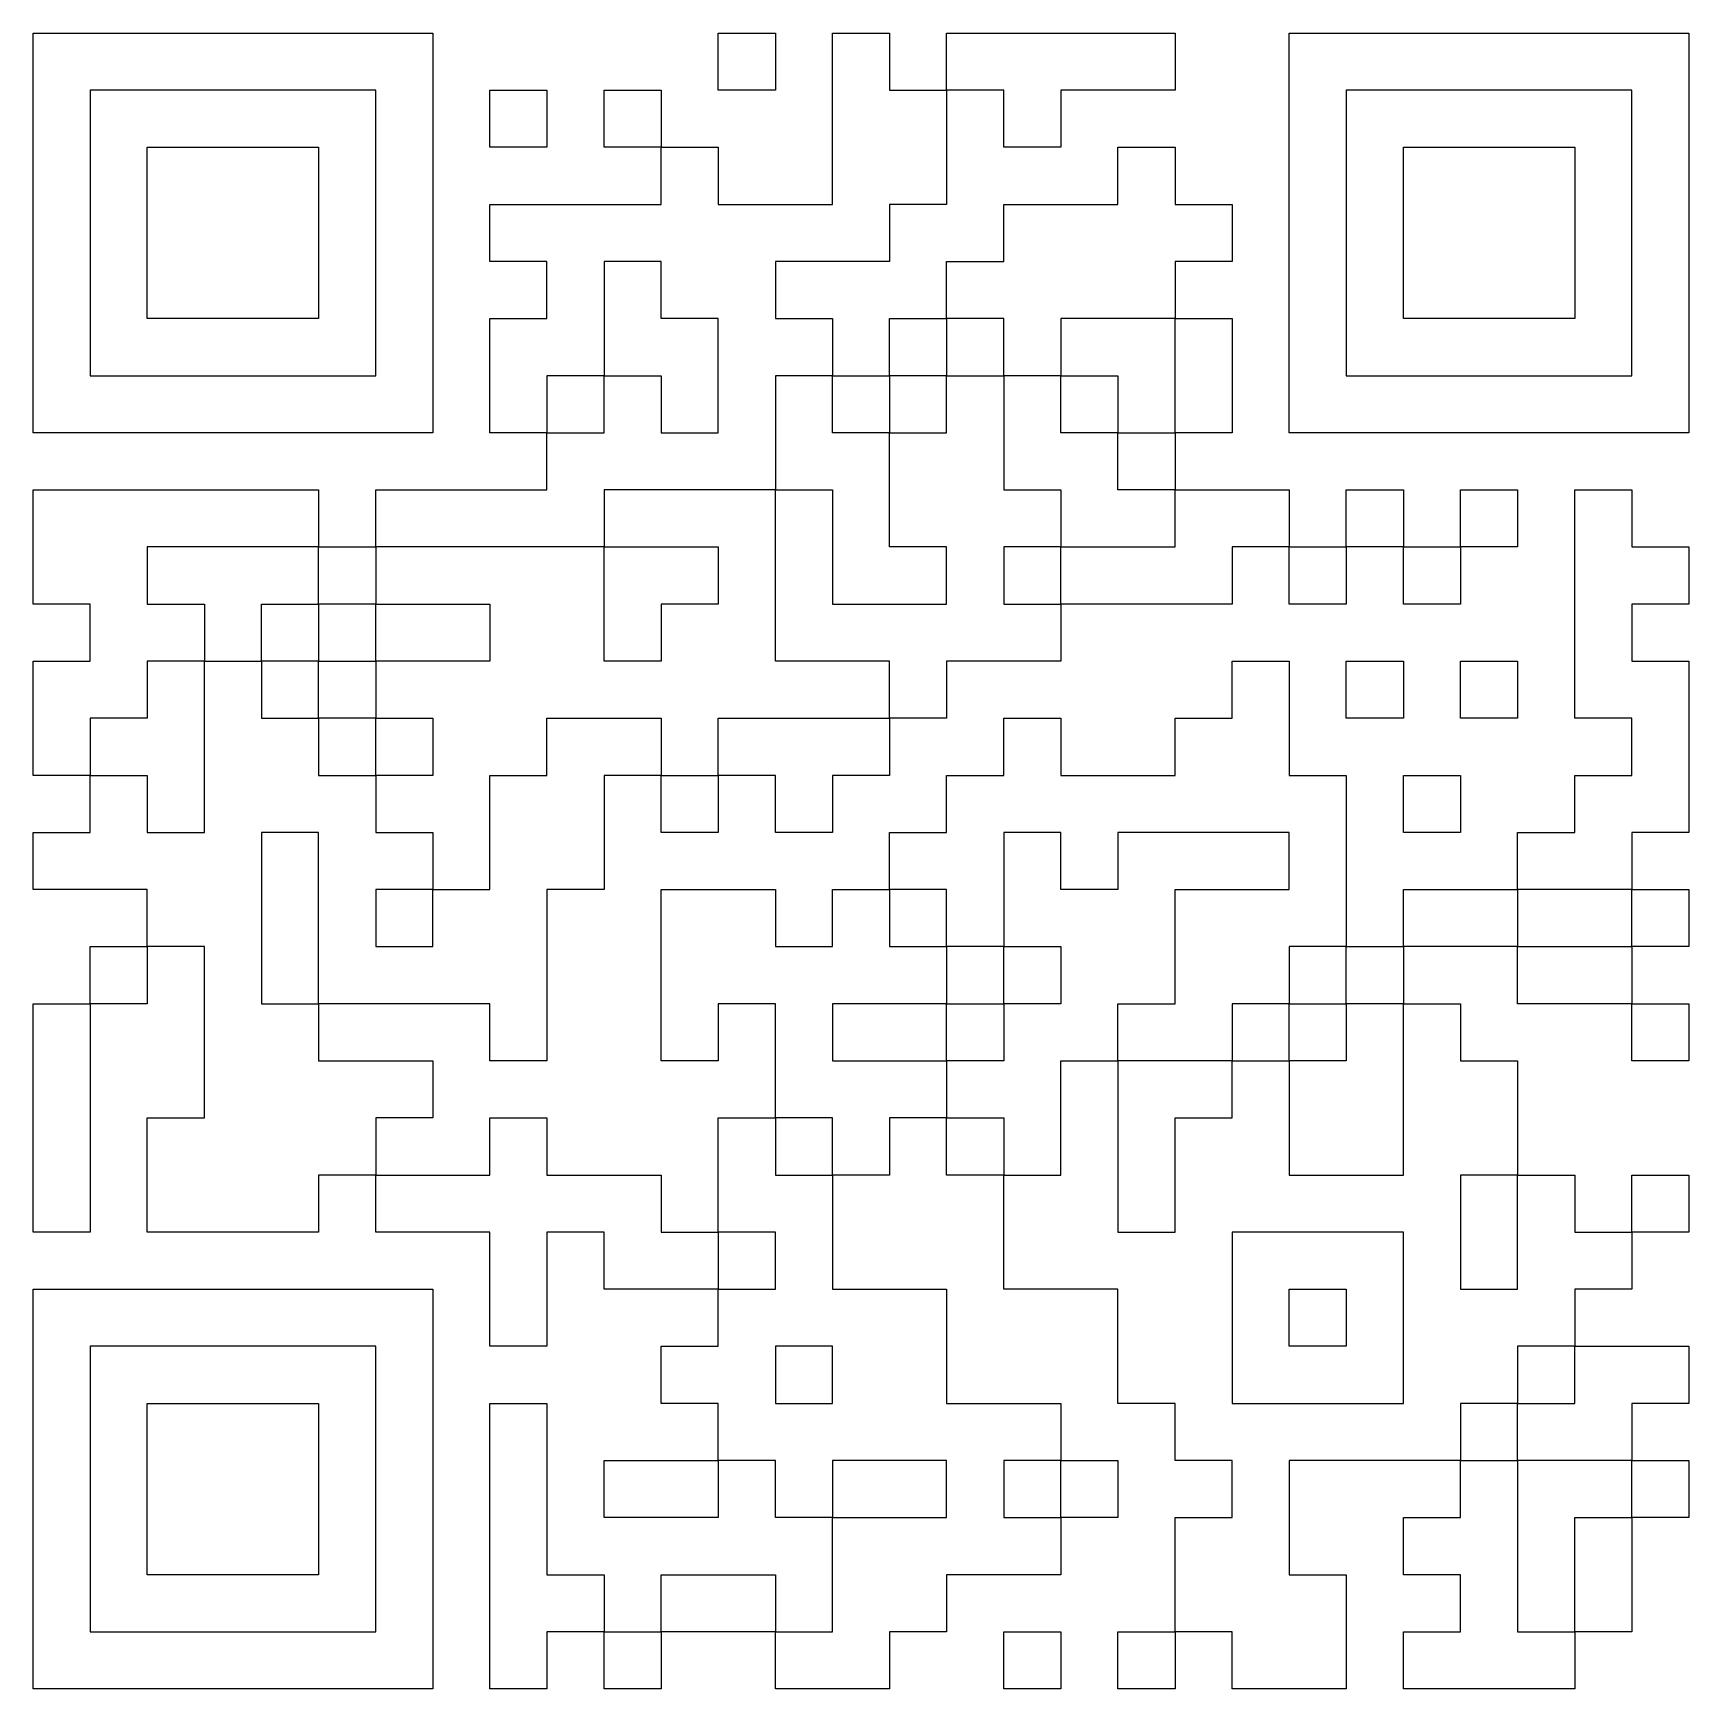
# Model space of a CAD drawing. Extents: x 0 to 1.98, y 0 to 1.98.
import ezdxf

# ---------------------------------------------------------------- set-up
doc = ezdxf.new("R2010")
doc.units = 0

msp = doc.modelspace()

# ---------------------------------------------------------------- linework, layer by layer
at = {"layer": 'Layer 1'}
for p, q in [((0, 1.73713), (0, 1.97556)), ((0, 1.97556), (0.238428, 1.97556)), ((0.238428, 1.97556), (0.476858, 1.97556)), ((0.476858, 1.97556), (0.476858, 1.73713)), ((0.81747, 1.9415), (0.81747, 1.97556)), ((0.81747, 1.97556), (0.851531, 1.97556)), ((0.851531, 1.97556), (0.885593, 1.97556)), ((0.885593, 1.97556), (0.885593, 1.9415)), ((0.953715, 1.87338), (0.953715, 1.97556)), ((0.953715, 1.97556), (0.987776, 1.97556)), ((0.987776, 1.97556), (1.02184, 1.97556)), ((1.02184, 1.97556), (1.02184, 1.9415)), ((1.08996, 1.9415), (1.08996, 1.97556)), ((1.08996, 1.97556), (1.22621, 1.97556)), ((1.22621, 1.97556), (1.36245, 1.97556)), ((1.36245, 1.97556), (1.36245, 1.9415)), ((1.498695, 1.73713), (1.4987, 1.97556)), ((1.4987, 1.97556), (1.73712, 1.97556)), ((1.73712, 1.97556), (1.97555, 1.97556)), ((1.97555, 1.97556), (1.97555, 1.73713)), ((0.81747, 1.90744), (0.81747, 1.9415)), ((0.885593, 1.9415), (0.885593, 1.90744)), ((1.02184, 1.9415), (1.02184, 1.90744)), ((1.08996, 1.90744), (1.08996, 1.9415)), ((1.36245, 1.9415), (1.36245, 1.90744)), ((0.238428, 1.90744), (0.068123, 1.90744)), ((0.068123, 1.90744), (0.068123, 1.73713)), ((0.408735, 1.90744), (0.238428, 1.90744)), ((0.408735, 1.73713), (0.408735, 1.90744)), ((0.54498, 1.87338), (0.54498, 1.90744)), ((0.54498, 1.90744), (0.579041, 1.90744)), ((0.579041, 1.90744), (0.613103, 1.90744)), ((0.613103, 1.90744), (0.613103, 1.87338)), ((0.681225, 1.87338), (0.681225, 1.90744)), ((0.681225, 1.90744), (0.715286, 1.90744)), ((0.715286, 1.90744), (0.749348, 1.90744)), ((0.749348, 1.90744), (0.749348, 1.87338)), ((0.851531, 1.90744), (0.81747, 1.90744)), ((0.885593, 1.90744), (0.851531, 1.90744)), ((1.02184, 1.90744), (1.0559, 1.90744)), ((1.0559, 1.90744), (1.08996, 1.90744)), ((1.08996, 1.90744), (1.08996, 1.83931)), ((1.12402, 1.90744), (1.08996, 1.90744)), ((1.15808, 1.90744), (1.12402, 1.90744)), ((1.158083, 1.87338), (1.15808, 1.90744)), ((1.29433, 1.90744), (1.22621, 1.90744)), ((1.22621, 1.90744), (1.22621, 1.87338)), ((1.36245, 1.90744), (1.29433, 1.90744)), ((1.73712, 1.90744), (1.56682, 1.90744)), ((1.56682, 1.90744), (1.56682, 1.73713)), ((1.90743, 1.90744), (1.73712, 1.90744)), ((1.90743, 1.73713), (1.90743, 1.90744)), ((0.54498, 1.83931), (0.54498, 1.87338)), ((0.613103, 1.87338), (0.613103, 1.83931)), ((0.681225, 1.83931), (0.681225, 1.87338)), ((0.749348, 1.87338), (0.749348, 1.83931)), ((0.953715, 1.77119), (0.953715, 1.87338)), ((1.15808, 1.83931), (1.158083, 1.87338)), ((1.22621, 1.87338), (1.22621, 1.83931)), ((0.136245, 1.73713), (0.136245, 1.83931)), ((0.136245, 1.83931), (0.238428, 1.83931)), ((0.238428, 1.83931), (0.340613, 1.83931)), ((0.340613, 1.83931), (0.340613, 1.73713)), ((0.579041, 1.83931), (0.54498, 1.83931)), ((0.613103, 1.83931), (0.579041, 1.83931)), ((0.715286, 1.83931), (0.681225, 1.83931)), ((0.749348, 1.83931), (0.715286, 1.83931)), ((0.749348, 1.80525), (0.749348, 1.83931)), ((0.749348, 1.83931), (0.783409, 1.83931)), ((0.783409, 1.83931), (0.81747, 1.83931)), ((0.81747, 1.83931), (0.81747, 1.80525)), ((1.08996, 1.83931), (1.08996, 1.77119)), ((1.19214, 1.83931), (1.15808, 1.83931)), ((1.22621, 1.83931), (1.19214, 1.83931)), ((1.29433, 1.80525), (1.29433, 1.83931)), ((1.29433, 1.83931), (1.32839, 1.83931)), ((1.32839, 1.83931), (1.36245, 1.83931)), ((1.36245, 1.83931), (1.36245, 1.80525)), ((1.63494, 1.73713), (1.63494, 1.83931)), ((1.63494, 1.83931), (1.73712, 1.83931)), ((1.73712, 1.83931), (1.83931, 1.83931)), ((1.83931, 1.83931), (1.83931, 1.73713)), ((0.749348, 1.77119), (0.749348, 1.80525)), ((0.81747, 1.80525), (0.81747, 1.77119)), ((1.29433, 1.77119), (1.29433, 1.80525)), ((1.36245, 1.80525), (1.36245, 1.77119)), ((0.54498, 1.73713), (0.54498, 1.77119)), ((0.54498, 1.77119), (0.647164, 1.77119)), ((0.647164, 1.77119), (0.749348, 1.77119)), ((0.81747, 1.77119), (0.885593, 1.77119)), ((0.885593, 1.77119), (0.953715, 1.77119)), ((1.0559, 1.77119), (1.02184, 1.77119)), ((1.02184, 1.77119), (1.02184, 1.73713)), ((1.08996, 1.77119), (1.0559, 1.77119)), ((1.15808, 1.73713), (1.15808, 1.77119)), ((1.15808, 1.77119), (1.22621, 1.77119)), ((1.22621, 1.77119), (1.29433, 1.77119)), ((1.36245, 1.77119), (1.39651, 1.77119)), ((1.39651, 1.77119), (1.43057, 1.77119)), ((1.43057, 1.77119), (1.43057, 1.73713)), ((0, 1.4987), (0, 1.73713)), ((0.068123, 1.73713), (0.068123, 1.56682)), ((0.136245, 1.63495), (0.136245, 1.73713)), ((0.340613, 1.73713), (0.340613, 1.63495)), ((0.408735, 1.56682), (0.408735, 1.73713)), ((0.476858, 1.73713), (0.476858, 1.4987)), ((0.54498, 1.70307), (0.54498, 1.73713)), ((1.02184, 1.73713), (1.02184, 1.70307)), ((1.15808, 1.70307), (1.15808, 1.73713)), ((1.43057, 1.73713), (1.43057, 1.70307)), ((1.4987, 1.4987), (1.498695, 1.73713)), ((1.56682, 1.73713), (1.56682, 1.56682)), ((1.63494, 1.63495), (1.63494, 1.73713)), ((1.83931, 1.73713), (1.83931, 1.63495)), ((1.90743, 1.56682), (1.90743, 1.73713)), ((1.97555, 1.73713), (1.97555, 1.4987)), ((0.579041, 1.70307), (0.54498, 1.70307)), ((0.613103, 1.70307), (0.579041, 1.70307)), ((0.613103, 1.66901), (0.613103, 1.70307)), ((0.715286, 1.70307), (0.681225, 1.70307)), ((0.681225, 1.70307), (0.681225, 1.63495)), ((0.749348, 1.70307), (0.715286, 1.70307)), ((0.749348, 1.66901), (0.749348, 1.70307)), ((0.953715, 1.70307), (0.885593, 1.70307)), ((0.885593, 1.70307), (0.885593, 1.66901)), ((1.02184, 1.70307), (0.953715, 1.70307)), ((1.08996, 1.66901), (1.08996, 1.70307)), ((1.08996, 1.70307), (1.12402, 1.70307)), ((1.12402, 1.70307), (1.15808, 1.70307)), ((1.39651, 1.70307), (1.36245, 1.70307)), ((1.36245, 1.70307), (1.36245, 1.66901)), ((1.43057, 1.70307), (1.39651, 1.70307)), ((0.613103, 1.63495), (0.613103, 1.66901)), ((0.749348, 1.63495), (0.749348, 1.66901)), ((0.885593, 1.66901), (0.885593, 1.63495)), ((1.08996, 1.63495), (1.08996, 1.66901)), ((1.36245, 1.66901), (1.36245, 1.63495)), ((0.238428, 1.63495), (0.136245, 1.63495)), ((0.340613, 1.63495), (0.238428, 1.63495)), ((0.54498, 1.56682), (0.54498, 1.63495)), ((0.54498, 1.63495), (0.579041, 1.63495)), ((0.579041, 1.63495), (0.613103, 1.63495)), ((0.681225, 1.63495), (0.681225, 1.56682)), ((0.783409, 1.63495), (0.749348, 1.63495)), ((0.817471, 1.63495), (0.783409, 1.63495)), ((0.817471, 1.56682), (0.817471, 1.63495)), ((0.885593, 1.63495), (0.919654, 1.63495)), ((0.919654, 1.63495), (0.953716, 1.63495)), ((0.953716, 1.63495), (0.953716, 1.60089)), ((1.02184, 1.60089), (1.02184, 1.63495)), ((1.02184, 1.63495), (1.0559, 1.63495)), ((1.0559, 1.63495), (1.08996, 1.63495)), ((1.12402, 1.63495), (1.08996, 1.63495)), ((1.08996, 1.63495), (1.08996, 1.60089)), ((1.15808, 1.63495), (1.12402, 1.63495)), ((1.15808, 1.60089), (1.15808, 1.63495)), ((1.29433, 1.63495), (1.22621, 1.63495)), ((1.22621, 1.63495), (1.22621, 1.60089)), ((1.36245, 1.63495), (1.29433, 1.63495)), ((1.36245, 1.63495), (1.39651, 1.63495)), ((1.36245, 1.56682), (1.36245, 1.63495)), ((1.39651, 1.63495), (1.43057, 1.63495)), ((1.43057, 1.63495), (1.43057, 1.56682)), ((1.73712, 1.63495), (1.63494, 1.63495)), ((1.83931, 1.63495), (1.73712, 1.63495)), ((0.953716, 1.60089), (0.953716, 1.56682)), ((1.02184, 1.56682), (1.02184, 1.60089)), ((1.08996, 1.60089), (1.08996, 1.56682)), ((1.15808, 1.56682), (1.15808, 1.60089)), ((1.22621, 1.60089), (1.22621, 1.56682)), ((0.068123, 1.56682), (0.238428, 1.56682)), ((0.238428, 1.56682), (0.408735, 1.56682)), ((0.54498, 1.4987), (0.54498, 1.56682)), ((0.647164, 1.56682), (0.613103, 1.56682)), ((0.613103, 1.56682), (0.613103, 1.53276)), ((0.681225, 1.56682), (0.647164, 1.56682)), ((0.681225, 1.53276), (0.681225, 1.56682)), ((0.681225, 1.56682), (0.715286, 1.56682)), ((0.715286, 1.56682), (0.749348, 1.56682)), ((0.749348, 1.56682), (0.749348, 1.53276)), ((0.817471, 1.4987), (0.817471, 1.56682)), ((0.919653, 1.56682), (0.885592, 1.56682)), ((0.885592, 1.56682), (0.885592, 1.4987)), ((0.953715, 1.56682), (0.919653, 1.56682)), ((0.953715, 1.53276), (0.953715, 1.56682)), ((0.953716, 1.56682), (0.987776, 1.56682)), ((0.987776, 1.56682), (1.02184, 1.56682)), ((1.0559, 1.56682), (1.02184, 1.56682)), ((1.02184, 1.56682), (1.02184, 1.53276)), ((1.08996, 1.56682), (1.0559, 1.56682)), ((1.08996, 1.53276), (1.08996, 1.56682)), ((1.08996, 1.56682), (1.12402, 1.56682)), ((1.12402, 1.56682), (1.15808, 1.56682)), ((1.15808, 1.56682), (1.15808, 1.4987)), ((1.19214, 1.56682), (1.15808, 1.56682)), ((1.22621, 1.56682), (1.19214, 1.56682)), ((1.22621, 1.53276), (1.22621, 1.56682)), ((1.22621, 1.56682), (1.26027, 1.56682)), ((1.26027, 1.56682), (1.29433, 1.56682)), ((1.29433, 1.56682), (1.29433, 1.53276)), ((1.36245, 1.4987), (1.36245, 1.56682)), ((1.43057, 1.56682), (1.43057, 1.4987)), ((1.56682, 1.56682), (1.73712, 1.56682)), ((1.73712, 1.56682), (1.90743, 1.56682)), ((0.613103, 1.53276), (0.613103, 1.4987)), ((0.681225, 1.4987), (0.681225, 1.53276)), ((0.749348, 1.53276), (0.749348, 1.4987)), ((0.953715, 1.4987), (0.953715, 1.53276)), ((1.02184, 1.53276), (1.02184, 1.4987)), ((1.08996, 1.4987), (1.08996, 1.53276)), ((1.22621, 1.4987), (1.22621, 1.53276)), ((1.29433, 1.53276), (1.29433, 1.4987)), ((0.238428, 1.4987), (0, 1.4987)), ((0.476858, 1.4987), (0.238428, 1.4987)), ((0.579041, 1.4987), (0.54498, 1.4987)), ((0.613103, 1.4987), (0.579041, 1.4987)), ((0.613103, 1.46464), (0.613103, 1.4987)), ((0.613103, 1.4987), (0.647164, 1.4987)), ((0.647164, 1.4987), (0.681225, 1.4987)), ((0.749348, 1.4987), (0.783409, 1.4987)), ((0.783409, 1.4987), (0.817471, 1.4987)), ((0.885592, 1.4987), (0.885592, 1.43058)), ((0.987776, 1.4987), (0.953715, 1.4987)), ((1.02184, 1.4987), (0.987776, 1.4987)), ((1.02184, 1.43058), (1.02184, 1.4987)), ((1.02184, 1.4987), (1.0559, 1.4987)), ((1.0559, 1.4987), (1.08996, 1.4987)), ((1.15808, 1.4987), (1.15808, 1.43058)), ((1.26027, 1.4987), (1.22621, 1.4987)), ((1.29433, 1.4987), (1.26027, 1.4987)), ((1.29433, 1.46464), (1.29433, 1.4987)), ((1.29433, 1.4987), (1.32839, 1.4987)), ((1.32839, 1.4987), (1.36245, 1.4987)), ((1.39651, 1.4987), (1.36245, 1.4987)), ((1.36245, 1.4987), (1.36245, 1.46464)), ((1.43057, 1.4987), (1.39651, 1.4987)), ((1.73712, 1.4987), (1.4987, 1.4987)), ((1.97555, 1.4987), (1.73712, 1.4987)), ((0.613103, 1.43058), (0.613103, 1.46464)), ((1.29433, 1.43058), (1.29433, 1.46464)), ((1.36245, 1.46464), (1.36245, 1.43058)), ((0, 1.36246), (0, 1.43058)), ((0, 1.43058), (0.170306, 1.43058)), ((0.170306, 1.43058), (0.340613, 1.43058)), ((0.340613, 1.43058), (0.340613, 1.39652)), ((0.408735, 1.39652), (0.408735, 1.43058)), ((0.408735, 1.43058), (0.510919, 1.43058)), ((0.510919, 1.43058), (0.613103, 1.43058)), ((0.783409, 1.43058), (0.681225, 1.43058)), ((0.681225, 1.43058), (0.681225, 1.39652)), ((0.885593, 1.43058), (0.783409, 1.43058)), ((0.885592, 1.43058), (0.919653, 1.43058)), ((0.885593, 1.3284), (0.885593, 1.43058)), ((0.919653, 1.43058), (0.953715, 1.43058)), ((0.953715, 1.43058), (0.953715, 1.36246)), ((1.02184, 1.36246), (1.02184, 1.43058)), ((1.15808, 1.43058), (1.19214, 1.43058)), ((1.19214, 1.43058), (1.22621, 1.43058)), ((1.22621, 1.43058), (1.22621, 1.39652)), ((1.32839, 1.43058), (1.29433, 1.43058)), ((1.36245, 1.43058), (1.32839, 1.43058)), ((1.36245, 1.43058), (1.43057, 1.43058)), ((1.36245, 1.39652), (1.36245, 1.43058)), ((1.43057, 1.43058), (1.4987, 1.43058)), ((1.4987, 1.43058), (1.4987, 1.39652)), ((1.56682, 1.39652), (1.56682, 1.43058)), ((1.56682, 1.43058), (1.60088, 1.43058)), ((1.60088, 1.43058), (1.63494, 1.43058)), ((1.63494, 1.43058), (1.63494, 1.39652)), ((1.70306, 1.39652), (1.70306, 1.43058)), ((1.70306, 1.43058), (1.73712, 1.43058)), ((1.73712, 1.43058), (1.77119, 1.43058)), ((1.77119, 1.43058), (1.77119, 1.39652)), ((1.83931, 1.29433), (1.83931, 1.43058)), ((1.83931, 1.43058), (1.87337, 1.43058)), ((1.87337, 1.43058), (1.90743, 1.43058)), ((1.90743, 1.43058), (1.90743, 1.39652)), ((0.340613, 1.39652), (0.340613, 1.36246)), ((0.408735, 1.36246), (0.408735, 1.39652)), ((0.681225, 1.39652), (0.681225, 1.36246)), ((1.22621, 1.39652), (1.22621, 1.36246)), ((1.36245, 1.36246), (1.36245, 1.39652)), ((1.4987, 1.39652), (1.4987, 1.36246)), ((1.56682, 1.36246), (1.56682, 1.39652)), ((1.63494, 1.39652), (1.63494, 1.36246)), ((1.70306, 1.36246), (1.70306, 1.39652)), ((1.77119, 1.39652), (1.77119, 1.36246)), ((1.90743, 1.39652), (1.90743, 1.36246)), ((0, 1.29433), (0, 1.36246)), ((0.238428, 1.36246), (0.136245, 1.36246)), ((0.136245, 1.36246), (0.136245, 1.3284)), ((0.340613, 1.36246), (0.238428, 1.36246)), ((0.340613, 1.36246), (0.374673, 1.36246)), ((0.340613, 1.3284), (0.340613, 1.36246)), ((0.374673, 1.36246), (0.408735, 1.36246)), ((0.54498, 1.36246), (0.408735, 1.36246)), ((0.408735, 1.36246), (0.408735, 1.3284)), ((0.681225, 1.36246), (0.54498, 1.36246)), ((0.681225, 1.29433), (0.681225, 1.36246)), ((0.681225, 1.36246), (0.749348, 1.36246)), ((0.749348, 1.36246), (0.81747, 1.36246)), ((0.81747, 1.36246), (0.81747, 1.3284)), ((0.953715, 1.36246), (0.953715, 1.29433)), ((1.0559, 1.36246), (1.02184, 1.36246)), ((1.08996, 1.36246), (1.0559, 1.36246)), ((1.08996, 1.3284), (1.08996, 1.36246)), ((1.19214, 1.36246), (1.15808, 1.36246)), ((1.15808, 1.36246), (1.15808, 1.3284)), ((1.22621, 1.36246), (1.19214, 1.36246)), ((1.22621, 1.3284), (1.22621, 1.36246)), ((1.22621, 1.36246), (1.29433, 1.36246)), ((1.29433, 1.36246), (1.36245, 1.36246)), ((1.46463, 1.36246), (1.43057, 1.36246)), ((1.43057, 1.36246), (1.43057, 1.3284)), ((1.4987, 1.36246), (1.46463, 1.36246)), ((1.4987, 1.36246), (1.53276, 1.36246)), ((1.4987, 1.3284), (1.4987, 1.36246)), ((1.53276, 1.36246), (1.56682, 1.36246)), ((1.60088, 1.36246), (1.56682, 1.36246)), ((1.56682, 1.36246), (1.56682, 1.3284)), ((1.63494, 1.36246), (1.60088, 1.36246)), ((1.63494, 1.36246), (1.669, 1.36246)), ((1.63494, 1.3284), (1.63494, 1.36246)), ((1.669, 1.36246), (1.70306, 1.36246)), ((1.73712, 1.36246), (1.70306, 1.36246)), ((1.70306, 1.36246), (1.70306, 1.3284)), ((1.77119, 1.36246), (1.73712, 1.36246)), ((1.90743, 1.36246), (1.94149, 1.36246)), ((1.94149, 1.36246), (1.97555, 1.36246)), ((1.97555, 1.36246), (1.97555, 1.3284)), ((0.136245, 1.3284), (0.136245, 1.29433)), ((0.340613, 1.29433), (0.340613, 1.3284)), ((0.408735, 1.3284), (0.408735, 1.29433)), ((0.81747, 1.3284), (0.81747, 1.29433)), ((0.885593, 1.22621), (0.885593, 1.3284)), ((1.08996, 1.29433), (1.08996, 1.3284)), ((1.15808, 1.3284), (1.15808, 1.29433)), ((1.22621, 1.29433), (1.22621, 1.3284)), ((1.43057, 1.3284), (1.43057, 1.29433)), ((1.4987, 1.29433), (1.4987, 1.3284)), ((1.56682, 1.3284), (1.56682, 1.29433)), ((1.63494, 1.29433), (1.63494, 1.3284)), ((1.70306, 1.3284), (1.70306, 1.29433)), ((1.97555, 1.3284), (1.97555, 1.29433)), ((0.034061, 1.29433), (0, 1.29433)), ((0.068123, 1.29433), (0.034061, 1.29433)), ((0.068123, 1.26027), (0.068123, 1.29433)), ((0.136245, 1.29433), (0.170306, 1.29433)), ((0.170306, 1.29433), (0.204368, 1.29433)), ((0.204368, 1.29433), (0.204368, 1.26027)), ((0.27249, 1.26027), (0.27249, 1.29433)), ((0.27249, 1.29433), (0.306551, 1.29433)), ((0.306551, 1.29433), (0.340613, 1.29433)), ((0.374673, 1.29433), (0.340613, 1.29433)), ((0.340613, 1.29433), (0.340613, 1.26027)), ((0.408735, 1.29433), (0.374673, 1.29433)), ((0.408735, 1.26027), (0.408735, 1.29433)), ((0.408735, 1.29433), (0.476858, 1.29433)), ((0.476858, 1.29433), (0.54498, 1.29433)), ((0.54498, 1.29433), (0.54498, 1.26027)), ((0.681225, 1.22621), (0.681225, 1.29433)), ((0.783409, 1.29433), (0.749348, 1.29433)), ((0.749348, 1.29433), (0.749348, 1.26027)), ((0.81747, 1.29433), (0.783409, 1.29433)), ((0.953715, 1.29433), (1.02184, 1.29433)), ((1.02184, 1.29433), (1.08996, 1.29433)), ((1.15808, 1.29433), (1.19214, 1.29433)), ((1.19214, 1.29433), (1.22621, 1.29433)), ((1.32839, 1.29433), (1.22621, 1.29433)), ((1.22621, 1.29433), (1.22621, 1.26027)), ((1.43057, 1.29433), (1.32839, 1.29433)), ((1.53276, 1.29433), (1.4987, 1.29433)), ((1.56682, 1.29433), (1.53276, 1.29433)), ((1.669, 1.29433), (1.63494, 1.29433)), ((1.70306, 1.29433), (1.669, 1.29433)), ((1.83931, 1.15809), (1.83931, 1.29433)), ((1.94149, 1.29433), (1.90743, 1.29433)), ((1.90743, 1.29433), (1.90743, 1.26027)), ((1.97555, 1.29433), (1.94149, 1.29433)), ((0.068123, 1.22621), (0.068123, 1.26027)), ((0.204368, 1.26027), (0.204368, 1.22621)), ((0.27249, 1.22621), (0.27249, 1.26027)), ((0.340613, 1.26027), (0.340613, 1.22621)), ((0.408735, 1.22621), (0.408735, 1.26027)), ((0.54498, 1.26027), (0.54498, 1.22621)), ((0.749348, 1.26027), (0.749348, 1.22621)), ((1.22621, 1.26027), (1.22621, 1.22621)), ((1.90743, 1.26027), (1.90743, 1.22621)), ((0, 1.15809), (0, 1.22621)), ((0, 1.22621), (0.034061, 1.22621)), ((0.034061, 1.22621), (0.068123, 1.22621)), ((0.170306, 1.22621), (0.136245, 1.22621)), ((0.136245, 1.22621), (0.136245, 1.19215)), ((0.204368, 1.22621), (0.170306, 1.22621)), ((0.204368, 1.12403), (0.204368, 1.22621)), ((0.204368, 1.22621), (0.238428, 1.22621)), ((0.238428, 1.22621), (0.27249, 1.22621)), ((0.306551, 1.22621), (0.27249, 1.22621)), ((0.27249, 1.22621), (0.27249, 1.19215)), ((0.340613, 1.22621), (0.306551, 1.22621)), ((0.340613, 1.19215), (0.340613, 1.22621)), ((0.340613, 1.22621), (0.374673, 1.22621)), ((0.374673, 1.22621), (0.408735, 1.22621)), ((0.476858, 1.22621), (0.408735, 1.22621)), ((0.408735, 1.22621), (0.408735, 1.19215)), ((0.54498, 1.22621), (0.476858, 1.22621)), ((0.715286, 1.22621), (0.681225, 1.22621)), ((0.749348, 1.22621), (0.715286, 1.22621)), ((0.953715, 1.22621), (0.885593, 1.22621)), ((1.02184, 1.22621), (0.953715, 1.22621)), ((1.02184, 1.19215), (1.02184, 1.22621)), ((1.15808, 1.22621), (1.08996, 1.22621)), ((1.08996, 1.22621), (1.08996, 1.19215)), ((1.22621, 1.22621), (1.15808, 1.22621)), ((1.43057, 1.19215), (1.43057, 1.22621)), ((1.43057, 1.22621), (1.46463, 1.22621)), ((1.46463, 1.22621), (1.4987, 1.22621)), ((1.4987, 1.22621), (1.4987, 1.15809)), ((1.56682, 1.19215), (1.56682, 1.22621)), ((1.56682, 1.22621), (1.60088, 1.22621)), ((1.60088, 1.22621), (1.63494, 1.22621)), ((1.63494, 1.22621), (1.63494, 1.19215)), ((1.703065, 1.19215), (1.70306, 1.22621)), ((1.70306, 1.22621), (1.73712, 1.22621)), ((1.73712, 1.22621), (1.77119, 1.22621)), ((1.77119, 1.22621), (1.77119, 1.19215)), ((1.90743, 1.22621), (1.94149, 1.22621)), ((1.94149, 1.22621), (1.97555, 1.22621)), ((1.97555, 1.22621), (1.97555, 1.12403)), ((0.136245, 1.19215), (0.136245, 1.15809)), ((0.27249, 1.19215), (0.27249, 1.15809)), ((0.340613, 1.15809), (0.340613, 1.19215)), ((0.408735, 1.19215), (0.408735, 1.15809)), ((1.02184, 1.15809), (1.02184, 1.19215)), ((1.08996, 1.19215), (1.08996, 1.15809)), ((1.43057, 1.15809), (1.43057, 1.19215)), ((1.56682, 1.15809), (1.56682, 1.19215)), ((1.63494, 1.19215), (1.63494, 1.15809)), ((1.70306, 1.15809), (1.703065, 1.19215)), ((1.77119, 1.19215), (1.77119, 1.15809)), ((0, 1.08997), (0, 1.15809)), ((0.102183, 1.15809), (0.068123, 1.15809)), ((0.068123, 1.15809), (0.068123, 1.12403)), ((0.136245, 1.15809), (0.102183, 1.15809)), ((0.27249, 1.15809), (0.306551, 1.15809)), ((0.306551, 1.15809), (0.340613, 1.15809)), ((0.340613, 1.15809), (0.340613, 1.12403)), ((0.374673, 1.15809), (0.340613, 1.15809)), ((0.408735, 1.15809), (0.374673, 1.15809)), ((0.408735, 1.12403), (0.408735, 1.15809)), ((0.408735, 1.15809), (0.442796, 1.15809)), ((0.442796, 1.15809), (0.476858, 1.15809)), ((0.476858, 1.15809), (0.476858, 1.12403)), ((0.613103, 1.12403), (0.613103, 1.15809)), ((0.613103, 1.15809), (0.681225, 1.15809)), ((0.681225, 1.15809), (0.749348, 1.15809)), ((0.749348, 1.15809), (0.749348, 1.12403)), ((0.817471, 1.12403), (0.817471, 1.15809)), ((0.817471, 1.15809), (0.919654, 1.15809)), ((0.919654, 1.15809), (1.02184, 1.15809)), ((1.0559, 1.15809), (1.02184, 1.15809)), ((1.02184, 1.15809), (1.02184, 1.12403)), ((1.08996, 1.15809), (1.0559, 1.15809)), ((1.15808, 1.12403), (1.15808, 1.15809)), ((1.15808, 1.15809), (1.19214, 1.15809)), ((1.19214, 1.15809), (1.22621, 1.15809)), ((1.22621, 1.15809), (1.22621, 1.12403)), ((1.36245, 1.12403), (1.36245, 1.15809)), ((1.36245, 1.15809), (1.39651, 1.15809)), ((1.39651, 1.15809), (1.43057, 1.15809)), ((1.4987, 1.15809), (1.4987, 1.08997)), ((1.60088, 1.15809), (1.56682, 1.15809)), ((1.63494, 1.15809), (1.60088, 1.15809)), ((1.73712, 1.15809), (1.70306, 1.15809)), ((1.77119, 1.15809), (1.73712, 1.15809)), ((1.87337, 1.15809), (1.83931, 1.15809)), ((1.90743, 1.15809), (1.87337, 1.15809)), ((1.90743, 1.12403), (1.90743, 1.15809)), ((0.068123, 1.12403), (0.068123, 1.08997)), ((0.204368, 1.02184), (0.204368, 1.12403)), ((0.340613, 1.12403), (0.340613, 1.08997)), ((0.408735, 1.08997), (0.408735, 1.12403)), ((0.476858, 1.12403), (0.476858, 1.08997)), ((0.613103, 1.08997), (0.613103, 1.12403)), ((0.749348, 1.12403), (0.749348, 1.08997)), ((0.817471, 1.08997), (0.817471, 1.12403)), ((1.02184, 1.12403), (1.02184, 1.08997)), ((1.15808, 1.08997), (1.15808, 1.12403)), ((1.22621, 1.12403), (1.22621, 1.08997)), ((1.36245, 1.08997), (1.36245, 1.12403)), ((1.90743, 1.08997), (1.90743, 1.12403)), ((1.97555, 1.12403), (1.97555, 1.02184)), ((0.034061, 1.08997), (0, 1.08997)), ((0.068123, 1.08997), (0.034061, 1.08997)), ((0.068123, 1.05591), (0.068123, 1.08997)), ((0.068123, 1.08997), (0.102183, 1.08997)), ((0.102183, 1.08997), (0.136245, 1.08997)), ((0.136245, 1.08997), (0.136245, 1.05591)), ((0.340613, 1.08997), (0.374673, 1.08997)), ((0.374673, 1.08997), (0.408735, 1.08997)), ((0.408735, 1.08997), (0.408735, 1.05591)), ((0.442796, 1.08997), (0.408735, 1.08997)), ((0.476858, 1.08997), (0.442796, 1.08997)), ((0.54498, 1.02184), (0.54498, 1.08997)), ((0.54498, 1.08997), (0.579041, 1.08997)), ((0.579041, 1.08997), (0.613103, 1.08997)), ((0.715286, 1.08997), (0.681225, 1.08997)), ((0.681225, 1.08997), (0.681225, 1.02184)), ((0.749347, 1.08997), (0.715286, 1.08997)), ((0.749347, 1.05591), (0.749347, 1.08997)), ((0.749348, 1.08997), (0.783409, 1.08997)), ((0.783409, 1.08997), (0.817471, 1.08997)), ((0.851531, 1.08997), (0.81747, 1.08997)), ((0.81747, 1.08997), (0.81747, 1.05591)), ((0.885593, 1.08997), (0.851531, 1.08997)), ((0.885593, 1.05591), (0.885593, 1.08997)), ((0.987776, 1.08997), (0.953715, 1.08997)), ((0.953715, 1.08997), (0.953715, 1.05591)), ((1.02184, 1.08997), (0.987776, 1.08997)), ((1.08996, 1.05591), (1.08996, 1.08997)), ((1.08996, 1.08997), (1.12402, 1.08997)), ((1.12402, 1.08997), (1.15808, 1.08997)), ((1.22621, 1.08997), (1.29433, 1.08997)), ((1.29433, 1.08997), (1.36245, 1.08997)), ((1.4987, 1.08997), (1.53276, 1.08997)), ((1.53276, 1.08997), (1.56682, 1.08997)), ((1.56682, 1.08997), (1.56682, 0.987784)), ((1.63494, 1.05591), (1.63494, 1.08997)), ((1.63494, 1.08997), (1.669, 1.08997)), ((1.669, 1.08997), (1.70306, 1.08997)), ((1.70306, 1.08997), (1.70306, 1.05591)), ((1.83931, 1.05591), (1.83931, 1.08997)), ((1.83931, 1.08997), (1.87337, 1.08997)), ((1.87337, 1.08997), (1.90743, 1.08997)), ((0.068123, 1.02184), (0.068123, 1.05591)), ((0.136245, 1.05591), (0.136245, 1.02184)), ((0.408735, 1.05591), (0.408735, 1.02184)), ((0.749347, 1.02184), (0.749347, 1.05591)), ((0.81747, 1.05591), (0.81747, 1.02184)), ((0.885593, 1.02184), (0.885593, 1.05591)), ((0.953715, 1.05591), (0.953715, 1.02184)), ((1.08996, 1.02184), (1.08996, 1.05591)), ((1.63494, 1.02184), (1.63494, 1.05591)), ((1.70306, 1.05591), (1.70306, 1.02184)), ((1.83931, 1.02184), (1.83931, 1.05591)), ((0, 0.987784), (0, 1.02184)), ((0, 1.02184), (0.034061, 1.02184)), ((0.034061, 1.02184), (0.068123, 1.02184)), ((0.136245, 1.02184), (0.170306, 1.02184)), ((0.170306, 1.02184), (0.204368, 1.02184)), ((0.306551, 1.02184), (0.27249, 1.02184)), ((0.27249, 1.02184), (0.27249, 0.919661)), ((0.340613, 1.02184), (0.306551, 1.02184)), ((0.340613, 0.919661), (0.340613, 1.02184)), ((0.408735, 1.02184), (0.442796, 1.02184)), ((0.442796, 1.02184), (0.476858, 1.02184)), ((0.476858, 1.02184), (0.476858, 0.987783)), ((0.54498, 0.953722), (0.54498, 1.02184)), ((0.681225, 1.02184), (0.681225, 0.953722)), ((0.783408, 1.02184), (0.749347, 1.02184)), ((0.81747, 1.02184), (0.783408, 1.02184)), ((0.919654, 1.02184), (0.885593, 1.02184)), ((0.953715, 1.02184), (0.919654, 1.02184)), ((1.02184, 0.987784), (1.02184, 1.02184)), ((1.02184, 1.02184), (1.0559, 1.02184)), ((1.0559, 1.02184), (1.08996, 1.02184)), ((1.19214, 1.02184), (1.15808, 1.02184)), ((1.15808, 1.02184), (1.15808, 0.953722)), ((1.22621, 1.02184), (1.19214, 1.02184)), ((1.22621, 0.987784), (1.22621, 1.02184)), ((1.39651, 1.02184), (1.29433, 1.02184)), ((1.29433, 1.02184), (1.29433, 0.987784)), ((1.4987, 1.02184), (1.39651, 1.02184)), ((1.4987, 0.987784), (1.4987, 1.02184)), ((1.669, 1.02184), (1.63494, 1.02184)), ((1.70306, 1.02184), (1.669, 1.02184)), ((1.77119, 0.987784), (1.77119, 1.02184)), ((1.77119, 1.02184), (1.80525, 1.02184)), ((1.80525, 1.02184), (1.83931, 1.02184)), ((1.94149, 1.02184), (1.90743, 1.02184)), ((1.90743, 1.02184), (1.90743, 0.987784)), ((1.97555, 1.02184), (1.94149, 1.02184)), ((0, 0.953722), (0, 0.987784)), ((0.476858, 0.987783), (0.476858, 0.953722)), ((1.02184, 0.953722), (1.02184, 0.987784)), ((1.22621, 0.953722), (1.22621, 0.987784)), ((1.29433, 0.987784), (1.29433, 0.953722)), ((1.4987, 0.953722), (1.4987, 0.987784)), ((1.56682, 0.987784), (1.56682, 0.885599)), ((1.77119, 0.953722), (1.77119, 0.987784)), ((1.90743, 0.987784), (1.90743, 0.953722)), ((0.068123, 0.953722), (0, 0.953722)), ((0.136245, 0.953722), (0.068123, 0.953722)), ((0.136245, 0.919661), (0.136245, 0.953722)), ((0.442796, 0.953722), (0.408735, 0.953722)), ((0.408735, 0.953722), (0.408735, 0.919661)), ((0.476858, 0.953722), (0.442796, 0.953722)), ((0.476858, 0.919661), (0.476858, 0.953722)), ((0.476858, 0.953722), (0.510919, 0.953722)), ((0.510919, 0.953722), (0.54498, 0.953722)), ((0.647163, 0.953722), (0.613102, 0.953722)), ((0.613102, 0.953722), (0.613102, 0.851539)), ((0.681225, 0.953722), (0.647163, 0.953722)), ((0.749347, 0.851539), (0.749347, 0.953722)), ((0.749347, 0.953722), (0.81747, 0.953722)), ((0.81747, 0.953722), (0.885592, 0.953722)), ((0.885592, 0.953722), (0.885592, 0.919661)), ((0.953715, 0.919661), (0.953715, 0.953722)), ((0.953715, 0.953722), (0.987776, 0.953722)), ((0.987776, 0.953722), (1.02184, 0.953722)), ((1.02184, 0.953722), (1.02184, 0.919661)), ((1.0559, 0.953722), (1.02184, 0.953722)), ((1.08996, 0.953722), (1.0559, 0.953722)), ((1.08996, 0.919661), (1.08996, 0.953722)), ((1.15808, 0.953722), (1.15808, 0.885599)), ((1.26027, 0.953722), (1.22621, 0.953722)), ((1.29433, 0.953722), (1.26027, 0.953722)), ((1.36245, 0.885599), (1.36245, 0.953722)), ((1.36245, 0.953722), (1.43057, 0.953722)), ((1.43057, 0.953722), (1.4987, 0.953722)), ((1.63494, 0.919661), (1.63494, 0.953722)), ((1.63494, 0.953722), (1.70306, 0.953722)), ((1.70306, 0.953722), (1.77119, 0.953722)), ((1.83931, 0.953722), (1.77119, 0.953722)), ((1.77119, 0.953722), (1.77119, 0.919661)), ((1.90743, 0.953722), (1.83931, 0.953722)), ((1.90743, 0.953722), (1.94149, 0.953722)), ((1.90743, 0.919661), (1.90743, 0.953722)), ((1.94149, 0.953722), (1.97555, 0.953722)), ((1.97555, 0.953722), (1.97555, 0.919661)), ((0.136245, 0.885599), (0.136245, 0.919661)), ((0.27249, 0.919661), (0.27249, 0.817477)), ((0.340613, 0.817477), (0.340613, 0.919661)), ((0.408735, 0.919661), (0.408735, 0.885599)), ((0.476858, 0.885599), (0.476858, 0.919661)), ((0.885592, 0.919661), (0.885592, 0.885599)), ((0.953715, 0.885599), (0.953715, 0.919661)), ((1.02184, 0.919661), (1.02184, 0.885599)), ((1.08996, 0.885599), (1.08996, 0.919661)), ((1.63494, 0.8856), (1.63494, 0.919661)), ((1.77119, 0.919661), (1.77119, 0.885599)), ((1.90743, 0.885599), (1.90743, 0.919661)), ((1.97555, 0.919661), (1.97555, 0.885599)), ((0.068123, 0.851539), (0.068123, 0.8856)), ((0.068123, 0.8856), (0.102183, 0.8856)), ((0.102183, 0.8856), (0.136245, 0.8856)), ((0.136245, 0.8856), (0.136245, 0.851539)), ((0.170306, 0.885599), (0.136245, 0.885599)), ((0.204368, 0.885599), (0.170306, 0.885599)), ((0.204368, 0.783416), (0.204368, 0.885599)), ((0.408735, 0.885599), (0.442796, 0.885599)), ((0.442796, 0.885599), (0.476858, 0.885599)), ((0.885592, 0.885599), (0.919653, 0.885599)), ((0.919653, 0.885599), (0.953715, 0.885599)), ((1.02184, 0.885599), (1.0559, 0.885599)), ((1.0559, 0.885599), (1.08996, 0.885599)), ((1.08996, 0.885599), (1.08996, 0.851538)), ((1.12402, 0.885599), (1.08996, 0.885599)), ((1.15808, 0.885599), (1.12402, 0.885599)), ((1.15808, 0.851538), (1.15808, 0.885599)), ((1.15808, 0.885599), (1.19214, 0.885599)), ((1.19214, 0.885599), (1.22621, 0.885599)), ((1.22621, 0.885599), (1.22621, 0.851538)), ((1.36245, 0.817477), (1.36245, 0.885599)), ((1.53276, 0.885599), (1.4987, 0.885599)), ((1.4987, 0.885599), (1.4987, 0.851538)), ((1.56682, 0.885599), (1.53276, 0.885599)), ((1.56682, 0.851539), (1.56682, 0.8856)), ((1.56682, 0.8856), (1.60088, 0.8856)), ((1.60088, 0.8856), (1.63494, 0.8856)), ((1.70306, 0.885599), (1.63494, 0.885599)), ((1.63494, 0.885599), (1.63494, 0.851538)), ((1.77119, 0.885599), (1.70306, 0.885599)), ((1.77119, 0.851539), (1.77119, 0.885599)), ((1.77119, 0.885599), (1.83931, 0.885599)), ((1.83931, 0.885599), (1.90743, 0.885599)), ((1.94149, 0.885599), (1.90743, 0.885599)), ((1.90743, 0.885599), (1.90743, 0.851538)), ((1.97555, 0.885599), (1.94149, 0.885599)), ((0.068123, 0.817477), (0.068123, 0.851539)), ((0.136245, 0.851539), (0.136245, 0.817477)), ((0.613102, 0.851539), (0.613102, 0.749354)), ((0.749347, 0.749354), (0.749347, 0.851539)), ((1.08996, 0.851538), (1.08996, 0.817477)), ((1.15808, 0.817477), (1.15808, 0.851538)), ((1.22621, 0.851538), (1.22621, 0.817477)), ((1.4987, 0.851538), (1.4987, 0.817477)), ((1.56682, 0.817477), (1.56682, 0.851539)), ((1.63494, 0.851538), (1.63494, 0.817477)), ((1.77119, 0.817477), (1.77119, 0.851539)), ((1.90743, 0.851538), (1.90743, 0.817477)), ((0, 0.681232), (0, 0.817477)), ((0, 0.817477), (0.034061, 0.817477)), ((0.034061, 0.817477), (0.068123, 0.817477)), ((0.102183, 0.817477), (0.068123, 0.817477)), ((0.068123, 0.817477), (0.068123, 0.681232)), ((0.136245, 0.817477), (0.102183, 0.817477)), ((0.27249, 0.817477), (0.306551, 0.817477)), ((0.306551, 0.817477), (0.340613, 0.817477)), ((0.442796, 0.817477), (0.340613, 0.817477)), ((0.340613, 0.817477), (0.340613, 0.783416)), ((0.54498, 0.817477), (0.442796, 0.817477)), ((0.54498, 0.783416), (0.54498, 0.817477)), ((0.851531, 0.817477), (0.81747, 0.817477)), ((0.81747, 0.817477), (0.81747, 0.783416)), ((0.885593, 0.817477), (0.851531, 0.817477)), ((0.885593, 0.749354), (0.885593, 0.817477)), ((1.02184, 0.817477), (0.953715, 0.817477)), ((0.953715, 0.817477), (0.953715, 0.783416)), ((1.08996, 0.817477), (1.02184, 0.817477)), ((1.08996, 0.817477), (1.12402, 0.817477)), ((1.08996, 0.783416), (1.08996, 0.817477)), ((1.12402, 0.817477), (1.15808, 0.817477)), ((1.19214, 0.817477), (1.15808, 0.817477)), ((1.15808, 0.817477), (1.15808, 0.783416)), ((1.22621, 0.817477), (1.19214, 0.817477)), ((1.29433, 0.783416), (1.29433, 0.817477)), ((1.29433, 0.817477), (1.32839, 0.817477)), ((1.32839, 0.817477), (1.36245, 0.817477)), ((1.46463, 0.817477), (1.43057, 0.817477)), ((1.43057, 0.817477), (1.43057, 0.783416)), ((1.4987, 0.817477), (1.46463, 0.817477)), ((1.4987, 0.783416), (1.4987, 0.817477)), ((1.4987, 0.817477), (1.53276, 0.817477)), ((1.53276, 0.817477), (1.56682, 0.817477)), ((1.60088, 0.817477), (1.56682, 0.817477)), ((1.56682, 0.817477), (1.56682, 0.783416)), ((1.63494, 0.817477), (1.60088, 0.817477)), ((1.63494, 0.817477), (1.669, 0.817477)), ((1.63494, 0.715294), (1.63494, 0.817477)), ((1.669, 0.817477), (1.70306, 0.817477)), ((1.70306, 0.817477), (1.70306, 0.783416)), ((1.83931, 0.817477), (1.77119, 0.817477)), ((1.90743, 0.817477), (1.83931, 0.817477)), ((1.90743, 0.817477), (1.94149, 0.817477)), ((1.90743, 0.783416), (1.90743, 0.817477)), ((1.94149, 0.817477), (1.97555, 0.817477)), ((1.97555, 0.817477), (1.97555, 0.783416)), ((0.204368, 0.681232), (0.204368, 0.783416)), ((0.340613, 0.783416), (0.340613, 0.749354)), ((0.54498, 0.749354), (0.54498, 0.783416)), ((0.81747, 0.783416), (0.81747, 0.749354)), ((0.953715, 0.783416), (0.953715, 0.749354)), ((1.08996, 0.749354), (1.08996, 0.783416)), ((1.15808, 0.783416), (1.15808, 0.749354)), ((1.29433, 0.749354), (1.29433, 0.783416)), ((1.43057, 0.783416), (1.43057, 0.749354)), ((1.4987, 0.749354), (1.4987, 0.783416)), ((1.56682, 0.783416), (1.56682, 0.749354)), ((1.70306, 0.783416), (1.70306, 0.749354)), ((1.90743, 0.749354), (1.90743, 0.783416)), ((1.97555, 0.783416), (1.97555, 0.749354)), ((0.340613, 0.749354), (0.408735, 0.749354)), ((0.408735, 0.749354), (0.476858, 0.749354)), ((0.476858, 0.749354), (0.476858, 0.715293)), ((0.57904, 0.749354), (0.54498, 0.749354)), ((0.613102, 0.749354), (0.57904, 0.749354)), ((0.783408, 0.749354), (0.749347, 0.749354)), ((0.81747, 0.749354), (0.783408, 0.749354)), ((0.885593, 0.681232), (0.885593, 0.749354)), ((0.953715, 0.749354), (1.02184, 0.749354)), ((1.02184, 0.749354), (1.08996, 0.749354)), ((1.12402, 0.749354), (1.08996, 0.749354)), ((1.08996, 0.749354), (1.08996, 0.715293)), ((1.15808, 0.749354), (1.12402, 0.749354)), ((1.22621, 0.681232), (1.22621, 0.749354)), ((1.22621, 0.749354), (1.26027, 0.749354)), ((1.26027, 0.749354), (1.29433, 0.749354)), ((1.36245, 0.749354), (1.29433, 0.749354)), ((1.29433, 0.749354), (1.29433, 0.647171)), ((1.43057, 0.749354), (1.36245, 0.749354)), ((1.43057, 0.715294), (1.43057, 0.749354)), ((1.43057, 0.749354), (1.46463, 0.749354)), ((1.46463, 0.749354), (1.4987, 0.749354)), ((1.53276, 0.749354), (1.4987, 0.749354)), ((1.4987, 0.749354), (1.4987, 0.681232)), ((1.56682, 0.749354), (1.53276, 0.749354)), ((1.70306, 0.749354), (1.73712, 0.749354)), ((1.73712, 0.749354), (1.77119, 0.749354)), ((1.77119, 0.749354), (1.77119, 0.681232)), ((1.94149, 0.749354), (1.90743, 0.749354)), ((1.97555, 0.749354), (1.94149, 0.749354)), ((0.476858, 0.715293), (0.476858, 0.681232)), ((1.08996, 0.715293), (1.08996, 0.681232)), ((1.43057, 0.681232), (1.43057, 0.715294)), ((1.63494, 0.613109), (1.63494, 0.715294)), ((0, 0.544987), (0, 0.681232)), ((0.068123, 0.681232), (0.068123, 0.544987)), ((0.136245, 0.613109), (0.136245, 0.681232)), ((0.136245, 0.681232), (0.170306, 0.681232)), ((0.170306, 0.681232), (0.204368, 0.681232)), ((0.442796, 0.681232), (0.408735, 0.681232)), ((0.408735, 0.681232), (0.408735, 0.647171)), ((0.476858, 0.681232), (0.442796, 0.681232)), ((0.54498, 0.647171), (0.54498, 0.681232)), ((0.54498, 0.681232), (0.579041, 0.681232)), ((0.579041, 0.681232), (0.613103, 0.681232)), ((0.613103, 0.681232), (0.613103, 0.647171)), ((0.81747, 0.613109), (0.81747, 0.681232)), ((0.81747, 0.681232), (0.851531, 0.681232)), ((0.851531, 0.681232), (0.885593, 0.681232)), ((0.885593, 0.681232), (0.885593, 0.647171)), ((0.919653, 0.681232), (0.885593, 0.681232)), ((0.953715, 0.681232), (0.919653, 0.681232)), ((0.953715, 0.647171), (0.953715, 0.681232)), ((1.0559, 0.681232), (1.02184, 0.681232)), ((1.02184, 0.681232), (1.02184, 0.647171)), ((1.08996, 0.681232), (1.0559, 0.681232)), ((1.08996, 0.647171), (1.08996, 0.681232)), ((1.08996, 0.681232), (1.12402, 0.681232)), ((1.12402, 0.681232), (1.15808, 0.681232)), ((1.15808, 0.681232), (1.15808, 0.647171)), ((1.22621, 0.613109), (1.22621, 0.681232)), ((1.36245, 0.613109), (1.36245, 0.681232)), ((1.36245, 0.681232), (1.39651, 0.681232)), ((1.39651, 0.681232), (1.43057, 0.681232)), ((1.4987, 0.681232), (1.4987, 0.613109)), ((1.77119, 0.681232), (1.77119, 0.613109)), ((0.408735, 0.647171), (0.408735, 0.613109)), ((0.54498, 0.613109), (0.54498, 0.647171)), ((0.613103, 0.647171), (0.613103, 0.613109)), ((0.885593, 0.647171), (0.885593, 0.613109)), ((0.953715, 0.613109), (0.953715, 0.647171)), ((1.02184, 0.647171), (1.02184, 0.613109)), ((1.08996, 0.613109), (1.08996, 0.647171)), ((1.15808, 0.647171), (1.15808, 0.613109)), ((1.29433, 0.647171), (1.29433, 0.544987)), ((0.136245, 0.544986), (0.136245, 0.613109)), ((0.374673, 0.613109), (0.340613, 0.613109)), ((0.340613, 0.613109), (0.340613, 0.579048)), ((0.408735, 0.613109), (0.374673, 0.613109)), ((0.408735, 0.579049), (0.408735, 0.613109)), ((0.408735, 0.613109), (0.476858, 0.613109)), ((0.476858, 0.613109), (0.54498, 0.613109)), ((0.613103, 0.613109), (0.681225, 0.613109)), ((0.681225, 0.613109), (0.749348, 0.613109)), ((0.749348, 0.613109), (0.749348, 0.579049)), ((0.81747, 0.544987), (0.81747, 0.613109)), ((0.885593, 0.613109), (0.919654, 0.613109)), ((0.919654, 0.613109), (0.953715, 0.613109)), ((0.953715, 0.613109), (0.953715, 0.544987)), ((0.987776, 0.613109), (0.953715, 0.613109)), ((1.02184, 0.613109), (0.987776, 0.613109)), ((1.12402, 0.613109), (1.08996, 0.613109)), ((1.15808, 0.613109), (1.12402, 0.613109)), ((1.15808, 0.544987), (1.15808, 0.613109)), ((1.15808, 0.613109), (1.19214, 0.613109)), ((1.19214, 0.613109), (1.22621, 0.613109)), ((1.36245, 0.544987), (1.36245, 0.613109)), ((1.4987, 0.613109), (1.56682, 0.613109)), ((1.56682, 0.613109), (1.63494, 0.613109)), ((1.73712, 0.613109), (1.70306, 0.613109)), ((1.70306, 0.613109), (1.70306, 0.544987)), ((1.77119, 0.613109), (1.73712, 0.613109)), ((1.77119, 0.544987), (1.77119, 0.613109)), ((1.77119, 0.613109), (1.80525, 0.613109)), ((1.80525, 0.613109), (1.83931, 0.613109)), ((1.83931, 0.613109), (1.83931, 0.579048)), ((1.90743, 0.579048), (1.90743, 0.613109)), ((1.90743, 0.613109), (1.94149, 0.613109)), ((1.94149, 0.613109), (1.97555, 0.613109)), ((1.97555, 0.613109), (1.97555, 0.579048)), ((0.340613, 0.579048), (0.340613, 0.544986)), ((0.408735, 0.544987), (0.408735, 0.579049)), ((0.749348, 0.579049), (0.749348, 0.544987)), ((1.83931, 0.579048), (1.83931, 0.544987)), ((1.90743, 0.544987), (1.90743, 0.579048)), ((1.97555, 0.579048), (1.97555, 0.544987)), ((0.034061, 0.544987), (0, 0.544987)), ((0.068123, 0.544987), (0.034061, 0.544987)), ((0.238428, 0.544986), (0.136245, 0.544986)), ((0.340613, 0.544986), (0.238428, 0.544986)), ((0.476858, 0.544987), (0.408735, 0.544987)), ((0.54498, 0.544987), (0.476858, 0.544987)), ((0.54498, 0.476864), (0.54498, 0.544987)), ((0.647164, 0.544987), (0.613103, 0.544987)), ((0.613103, 0.544987), (0.613103, 0.476864)), ((0.681225, 0.544987), (0.647164, 0.544987)), ((0.681225, 0.510926), (0.681225, 0.544987)), ((0.749348, 0.544987), (0.783409, 0.544987)), ((0.783409, 0.544987), (0.817471, 0.544987)), ((0.851531, 0.544987), (0.81747, 0.544987)), ((0.817471, 0.544987), (0.817471, 0.510926)), ((0.885593, 0.544987), (0.851531, 0.544987)), ((0.885593, 0.510926), (0.885593, 0.544987)), ((0.953715, 0.544987), (0.953715, 0.476864)), ((1.15808, 0.476864), (1.15808, 0.544987)), ((1.29433, 0.544987), (1.32839, 0.544987)), ((1.32839, 0.544987), (1.36245, 0.544987)), ((1.53276, 0.544987), (1.43057, 0.544987)), ((1.43057, 0.544987), (1.43057, 0.442803)), ((1.63494, 0.544987), (1.53276, 0.544987)), ((1.63494, 0.442803), (1.63494, 0.544987)), ((1.70306, 0.544987), (1.70306, 0.476864)), ((1.77119, 0.476864), (1.77119, 0.544987)), ((1.83931, 0.544987), (1.87337, 0.544987)), ((1.87337, 0.544987), (1.90743, 0.544987)), ((1.94149, 0.544987), (1.90743, 0.544987)), ((1.90743, 0.544987), (1.90743, 0.510926)), ((1.97555, 0.544987), (1.94149, 0.544987)), ((0.681225, 0.476864), (0.681225, 0.510926)), ((0.817471, 0.510926), (0.817471, 0.476864)), ((0.885593, 0.476864), (0.885593, 0.510926)), ((1.90743, 0.510926), (1.90743, 0.476864)), ((0, 0.238436), (0, 0.476864)), ((0, 0.476864), (0.238428, 0.476864)), ((0.238428, 0.476864), (0.476858, 0.476864)), ((0.476858, 0.476864), (0.476858, 0.238436)), ((0.54498, 0.408742), (0.54498, 0.476864)), ((0.613103, 0.476864), (0.613103, 0.408742)), ((0.749348, 0.476864), (0.681225, 0.476864)), ((0.817471, 0.476864), (0.749348, 0.476864)), ((0.81747, 0.442803), (0.81747, 0.476864)), ((0.81747, 0.476864), (0.851531, 0.476864)), ((0.851531, 0.476864), (0.885593, 0.476864)), ((0.953715, 0.476864), (1.02184, 0.476864)), ((1.02184, 0.476864), (1.08996, 0.476864)), ((1.08996, 0.476864), (1.08996, 0.408742)), ((1.22621, 0.476864), (1.15808, 0.476864)), ((1.29433, 0.476864), (1.22621, 0.476864)), ((1.29433, 0.408742), (1.29433, 0.476864)), ((1.498695, 0.442803), (1.4987, 0.476864)), ((1.4987, 0.476864), (1.53276, 0.476864)), ((1.53276, 0.476864), (1.56682, 0.476864)), ((1.56682, 0.476864), (1.56682, 0.442803)), ((1.70306, 0.476864), (1.73712, 0.476864)), ((1.73712, 0.476864), (1.77119, 0.476864)), ((1.87337, 0.476864), (1.83931, 0.476864)), ((1.83931, 0.476864), (1.83931, 0.442803)), ((1.90743, 0.476864), (1.87337, 0.476864)), ((0.81747, 0.408742), (0.81747, 0.442803)), ((1.43057, 0.442803), (1.43057, 0.340619)), ((1.4987, 0.408742), (1.498695, 0.442803)), ((1.56682, 0.442803), (1.56682, 0.408742)), ((1.63494, 0.340619), (1.63494, 0.442803)), ((1.83931, 0.442803), (1.83931, 0.408741)), ((0.238428, 0.408742), (0.068123, 0.408742)), ((0.068123, 0.408742), (0.068123, 0.238436)), ((0.408735, 0.408742), (0.238428, 0.408742)), ((0.408735, 0.238436), (0.408735, 0.408742)), ((0.579041, 0.408742), (0.54498, 0.408742)), ((0.613103, 0.408742), (0.579041, 0.408742)), ((0.749348, 0.374681), (0.749348, 0.408742)), ((0.749348, 0.408742), (0.783409, 0.408742)), ((0.783409, 0.408742), (0.81747, 0.408742)), ((0.919654, 0.408742), (0.885593, 0.408742)), ((0.885593, 0.408742), (0.885593, 0.374681)), ((0.953715, 0.408742), (0.919654, 0.408742)), ((0.953715, 0.374681), (0.953715, 0.408742)), ((1.08996, 0.408742), (1.08996, 0.340619)), ((1.29433, 0.340619), (1.29433, 0.408742)), ((1.53276, 0.408742), (1.4987, 0.408742)), ((1.56682, 0.408742), (1.53276, 0.408742)), ((1.80525, 0.408741), (1.77119, 0.408741)), ((1.77119, 0.408741), (1.77119, 0.374681)), ((1.83931, 0.408741), (1.80525, 0.408741)), ((1.83931, 0.374681), (1.83931, 0.408742)), ((1.83931, 0.408742), (1.90743, 0.408742)), ((1.90743, 0.408742), (1.97555, 0.408742)), ((1.97555, 0.408742), (1.97555, 0.374681)), ((0.749348, 0.340619), (0.749348, 0.374681)), ((0.885593, 0.374681), (0.885593, 0.340619)), ((0.953715, 0.340619), (0.953715, 0.374681)), ((1.77119, 0.374681), (1.77119, 0.340619)), ((1.83931, 0.34062), (1.83931, 0.374681)), ((1.97555, 0.374681), (1.97555, 0.34062)), ((0.136245, 0.238436), (0.136245, 0.340619)), ((0.136245, 0.340619), (0.238428, 0.340619)), ((0.238428, 0.340619), (0.340613, 0.340619)), ((0.340613, 0.340619), (0.340613, 0.238436)), ((0.54498, 0.170313), (0.54498, 0.340619)), ((0.54498, 0.340619), (0.579041, 0.340619)), ((0.579041, 0.340619), (0.613103, 0.340619)), ((0.613103, 0.340619), (0.613103, 0.238436)), ((0.783409, 0.340619), (0.749348, 0.340619)), ((0.81747, 0.340619), (0.783409, 0.340619)), ((0.81747, 0.306558), (0.81747, 0.340619)), ((0.885593, 0.340619), (0.919654, 0.340619)), ((0.919654, 0.340619), (0.953715, 0.340619)), ((1.08996, 0.340619), (1.15808, 0.340619)), ((1.15808, 0.340619), (1.22621, 0.340619)), ((1.22621, 0.340619), (1.22621, 0.306558)), ((1.32839, 0.340619), (1.29433, 0.340619)), ((1.36245, 0.340619), (1.32839, 0.340619)), ((1.36245, 0.306558), (1.36245, 0.340619)), ((1.43057, 0.340619), (1.53276, 0.340619)), ((1.53276, 0.340619), (1.63494, 0.340619)), ((1.73712, 0.340619), (1.70306, 0.340619)), ((1.70306, 0.340619), (1.70306, 0.306558)), ((1.77119, 0.340619), (1.73712, 0.340619)), ((1.77119, 0.306559), (1.77119, 0.34062)), ((1.77119, 0.34062), (1.80525, 0.34062)), ((1.80525, 0.34062), (1.83931, 0.34062)), ((1.94149, 0.34062), (1.90743, 0.34062)), ((1.90743, 0.34062), (1.90743, 0.306559)), ((1.97555, 0.34062), (1.94149, 0.34062)), ((0.81747, 0.272497), (0.81747, 0.306558)), ((1.22621, 0.306558), (1.22621, 0.272497)), ((1.36245, 0.272497), (1.36245, 0.306558)), ((1.70306, 0.306558), (1.70306, 0.272496)), ((1.77119, 0.272497), (1.77119, 0.306559)), ((1.90743, 0.306559), (1.90743, 0.272497)), ((0.681225, 0.238436), (0.681225, 0.272497)), ((0.681225, 0.272497), (0.749348, 0.272497)), ((0.749348, 0.272497), (0.81747, 0.272497)), ((0.851531, 0.272497), (0.81747, 0.272497)), ((0.81747, 0.272497), (0.81747, 0.238436)), ((0.885593, 0.272497), (0.851531, 0.272497)), ((0.885593, 0.238436), (0.885593, 0.272497)), ((1.02184, 0.272497), (0.953715, 0.272497)), ((0.953715, 0.272497), (0.953715, 0.238436)), ((1.08996, 0.272497), (1.02184, 0.272497)), ((1.08996, 0.238436), (1.08996, 0.272497)), ((1.19214, 0.272497), (1.15808, 0.272497)), ((1.15808, 0.272497), (1.15808, 0.238436)), ((1.22621, 0.272497), (1.19214, 0.272497)), ((1.22621, 0.272497), (1.26027, 0.272497)), ((1.22621, 0.238436), (1.22621, 0.272497)), ((1.26027, 0.272497), (1.29433, 0.272497)), ((1.29433, 0.272497), (1.29433, 0.238436)), ((1.39651, 0.272497), (1.36245, 0.272497)), ((1.43057, 0.272497), (1.39651, 0.272497)), ((1.43057, 0.238436), (1.43057, 0.272497)), ((1.60088, 0.272496), (1.4987, 0.272496)), ((1.4987, 0.272496), (1.4987, 0.204374)), ((1.70306, 0.272496), (1.60088, 0.272496)), ((1.70306, 0.238436), (1.70306, 0.272497)), ((1.70306, 0.272497), (1.73712, 0.272497)), ((1.73712, 0.272497), (1.77119, 0.272497)), ((1.83931, 0.272497), (1.77119, 0.272497)), ((1.77119, 0.272497), (1.77119, 0.170313)), ((1.90743, 0.272497), (1.83931, 0.272497)), ((1.90743, 0.272497), (1.94149, 0.272497)), ((1.90743, 0.238436), (1.90743, 0.272497)), ((1.94149, 0.272497), (1.97555, 0.272497)), ((1.97555, 0.272497), (1.97555, 0.238436)), ((0, 0.000007), (0, 0.238436)), ((0.068123, 0.238436), (0.068123, 0.068129)), ((0.136245, 0.136252), (0.136245, 0.238436)), ((0.340613, 0.238436), (0.340613, 0.136252)), ((0.408735, 0.068129), (0.408735, 0.238436)), ((0.476858, 0.238436), (0.476858, 0.000007)), ((0.613103, 0.238436), (0.613103, 0.136252)), ((0.681225, 0.204374), (0.681225, 0.238436)), ((0.81747, 0.238436), (0.81747, 0.204374)), ((0.885593, 0.204374), (0.885593, 0.238436)), ((0.953715, 0.238436), (0.953715, 0.204374)), ((1.08996, 0.204374), (1.08996, 0.238436)), ((1.15808, 0.238436), (1.15808, 0.204374)), ((1.22621, 0.204374), (1.22621, 0.238436)), ((1.29433, 0.238436), (1.29433, 0.204374)), ((1.43057, 0.204374), (1.43057, 0.238436)), ((1.70306, 0.204374), (1.70306, 0.238436)), ((1.90743, 0.204374), (1.90743, 0.238436)), ((1.97555, 0.238436), (1.97555, 0.204374)), ((0.749348, 0.204374), (0.681225, 0.204374)), ((0.81747, 0.204374), (0.749348, 0.204374)), ((0.919654, 0.204374), (0.885593, 0.204374)), ((0.953715, 0.204374), (0.919654, 0.204374)), ((0.953716, 0.136252), (0.953716, 0.204374)), ((0.953716, 0.204374), (1.02184, 0.204374)), ((1.02184, 0.204374), (1.08996, 0.204374)), ((1.15808, 0.204374), (1.19214, 0.204374)), ((1.19214, 0.204374), (1.22621, 0.204374)), ((1.26027, 0.204374), (1.22621, 0.204374)), ((1.22621, 0.204374), (1.22621, 0.170313)), ((1.29433, 0.204374), (1.26027, 0.204374)), ((1.36245, 0.136252), (1.36245, 0.204374)), ((1.36245, 0.204374), (1.39651, 0.204374)), ((1.39651, 0.204374), (1.43057, 0.204374)), ((1.4987, 0.204374), (1.4987, 0.136251)), ((1.63494, 0.170313), (1.63494, 0.204374)), ((1.63494, 0.204374), (1.669, 0.204374)), ((1.669, 0.204374), (1.70306, 0.204374)), ((1.83931, 0.136252), (1.83931, 0.204374)), ((1.83931, 0.204374), (1.87337, 0.204374)), ((1.87337, 0.204374), (1.90743, 0.204374)), ((1.94149, 0.204374), (1.90743, 0.204374)), ((1.90743, 0.204374), (1.90743, 0.136252)), ((1.97555, 0.204374), (1.94149, 0.204374)), ((0.54498, 0.000007), (0.54498, 0.170313)), ((1.22621, 0.170313), (1.22621, 0.136251)), ((1.63494, 0.136252), (1.63494, 0.170313)), ((1.77119, 0.170313), (1.77119, 0.068129)), ((0.238428, 0.136252), (0.136245, 0.136252)), ((0.340613, 0.136252), (0.238428, 0.136252)), ((0.613103, 0.136252), (0.647164, 0.136252)), ((0.647164, 0.136252), (0.681225, 0.136252)), ((0.681225, 0.136252), (0.681225, 0.102191)), ((0.749348, 0.102191), (0.749348, 0.136252)), ((0.749348, 0.136252), (0.817471, 0.136252)), ((0.817471, 0.136252), (0.885593, 0.136252)), ((0.885593, 0.136252), (0.885593, 0.102191)), ((0.953716, 0.068129), (0.953716, 0.136252)), ((1.15808, 0.136251), (1.08996, 0.136251)), ((1.08996, 0.136251), (1.08996, 0.10219)), ((1.22621, 0.136251), (1.15808, 0.136251)), ((1.36245, 0.068129), (1.36245, 0.136252)), ((1.4987, 0.136251), (1.53276, 0.136251)), ((1.53276, 0.136251), (1.56682, 0.136251)), ((1.56682, 0.136251), (1.56682, 0.068129)), ((1.669, 0.136252), (1.63494, 0.136252)), ((1.70306, 0.136252), (1.669, 0.136252)), ((1.70306, 0.102191), (1.70306, 0.136252)), ((1.83931, 0.068129), (1.83931, 0.136252)), ((1.90743, 0.136252), (1.90743, 0.068129)), ((0.681225, 0.102191), (0.681225, 0.068129)), ((0.749348, 0.068129), (0.749348, 0.102191)), ((0.885593, 0.102191), (0.885593, 0.068129)), ((1.08996, 0.10219), (1.08996, 0.068129)), ((1.70306, 0.068129), (1.70306, 0.102191)), ((0.068123, 0.068129), (0.238428, 0.068129)), ((0.238428, 0.068129), (0.408735, 0.068129)), ((0.647163, 0.068129), (0.613103, 0.068129)), ((0.613103, 0.068129), (0.613103, 0.034068)), ((0.681225, 0.068129), (0.647163, 0.068129)), ((0.681225, 0.068129), (0.715286, 0.068129)), ((0.681225, 0.034068), (0.681225, 0.068129)), ((0.715286, 0.068129), (0.749348, 0.068129)), ((0.81747, 0.068129), (0.749348, 0.068129)), ((0.749348, 0.068129), (0.749348, 0.034068)), ((0.885593, 0.068129), (0.81747, 0.068129)), ((0.885593, 0.068129), (0.919654, 0.068129)), ((0.885593, 0.034068), (0.885593, 0.068129)), ((0.919654, 0.068129), (0.953716, 0.068129)), ((1.0559, 0.068129), (1.02184, 0.068129)), ((1.02184, 0.068129), (1.02184, 0.034068)), ((1.08996, 0.068129), (1.0559, 0.068129)), ((1.15808, 0.034068), (1.15808, 0.068129)), ((1.15808, 0.068129), (1.19214, 0.068129)), ((1.19214, 0.068129), (1.22621, 0.068129)), ((1.22621, 0.068129), (1.22621, 0.034068)), ((1.294325, 0.034068), (1.29433, 0.068129)), ((1.29433, 0.068129), (1.32839, 0.068129)), ((1.32839, 0.068129), (1.36245, 0.068129)), ((1.39651, 0.068129), (1.36245, 0.068129)), ((1.36245, 0.068129), (1.36245, 0.034068)), ((1.43057, 0.068129), (1.39651, 0.068129)), ((1.43057, 0.034068), (1.43057, 0.068129)), ((1.56682, 0.068129), (1.56682, 0.000007)), ((1.63494, 0.034068), (1.63494, 0.068129)), ((1.63494, 0.068129), (1.669, 0.068129)), ((1.669, 0.068129), (1.70306, 0.068129)), ((1.77119, 0.068129), (1.80525, 0.068129)), ((1.80525, 0.068129), (1.83931, 0.068129)), ((1.87337, 0.068129), (1.83931, 0.068129)), ((1.83931, 0.068129), (1.83931, 0.034068)), ((1.90743, 0.068129), (1.87337, 0.068129)), ((0.613103, 0.034068), (0.613103, 0.000007)), ((0.681225, 0.000007), (0.681225, 0.034068)), ((0.749348, 0.034068), (0.749348, 0.000007)), ((0.885593, 0.000006), (0.885593, 0.034068)), ((1.02184, 0.034068), (1.02184, 0.000006)), ((1.15808, 0.000007), (1.15808, 0.034068)), ((1.22621, 0.034068), (1.22621, 0.000007)), ((1.29433, 0.000007), (1.294325, 0.034068)), ((1.36245, 0.034068), (1.36245, 0.000007)), ((1.43057, 0.000007), (1.43057, 0.034068)), ((1.63494, 0.000007), (1.63494, 0.034068)), ((1.83931, 0.034068), (1.83931, 0.000007)), ((0.238428, 0.000007), (0, 0.000007)), ((0.476858, 0.000007), (0.238428, 0.000007)), ((0.579041, 0.000007), (0.54498, 0.000007)), ((0.613103, 0.000007), (0.579041, 0.000007)), ((0.715286, 0.000007), (0.681225, 0.000007)), ((0.749348, 0.000007), (0.715286, 0.000007)), ((0.953715, 0.000006), (0.885593, 0.000006)), ((1.02184, 0.000006), (0.953715, 0.000006)), ((1.19214, 0.000007), (1.15808, 0.000007)), ((1.22621, 0.000007), (1.19214, 0.000007)), ((1.32839, 0.000007), (1.29433, 0.000007)), ((1.36245, 0.000007), (1.32839, 0.000007)), ((1.4987, 0.000007), (1.43057, 0.000007)), ((1.56682, 0.000007), (1.4987, 0.000007)), ((1.73712, 0.000007), (1.63494, 0.000007)), ((1.83931, 0.000007), (1.73712, 0.000007))]:
    msp.add_line(p, q, dxfattribs=at)

doc.saveas('drawing.dxf')
